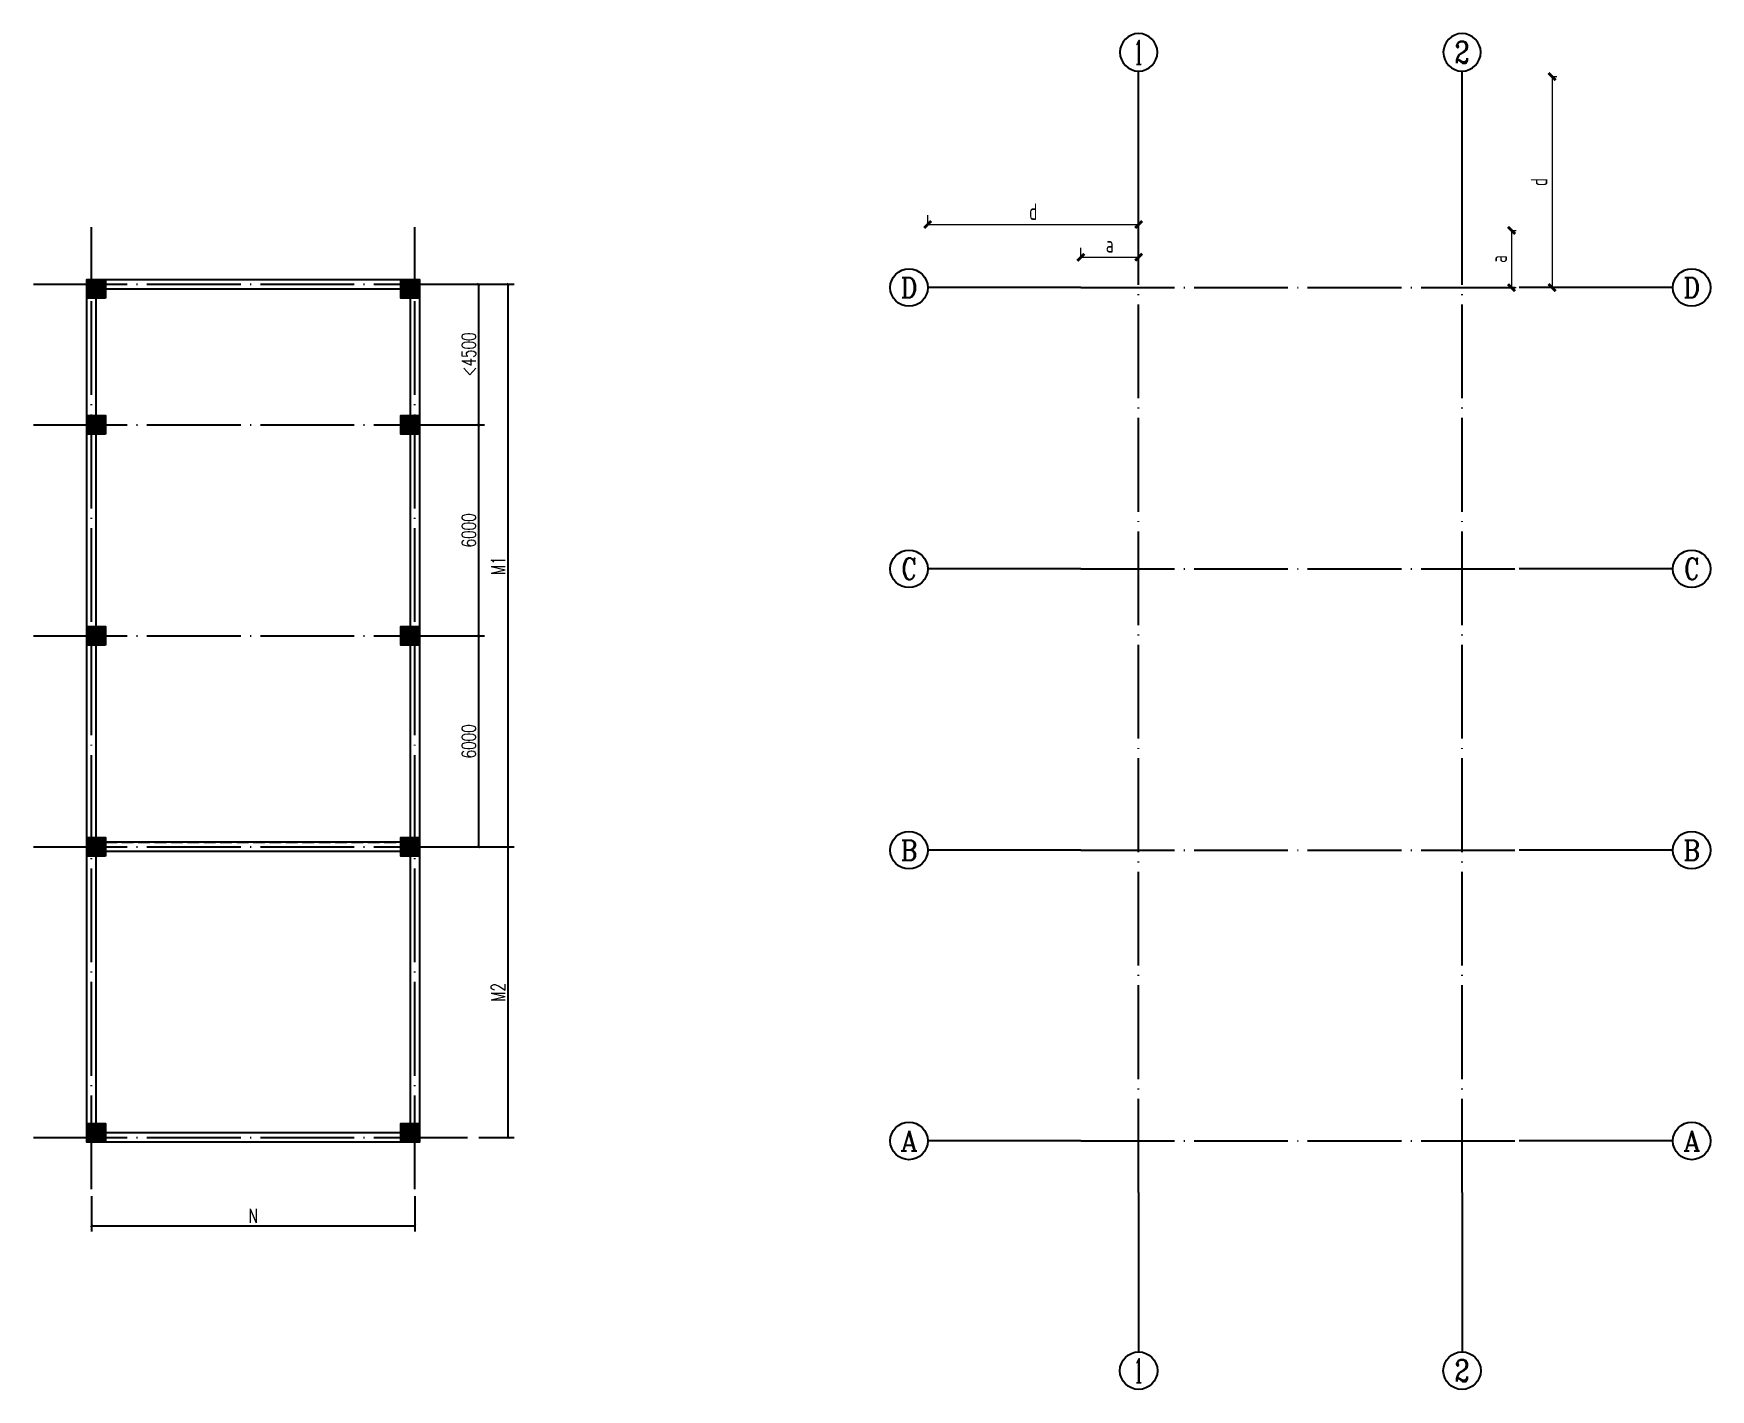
# Model space of a CAD drawing. Header units: millimetres. Extents: x 1742399 to 4898386, y 2481636 to 5226310.
# Drawn here: x 2614477 to 2650256, y 2651910 to 2680827 of the extents above; entities that cross this region are included whole.
import ezdxf
from ezdxf.enums import TextEntityAlignment as Align

# ---------------------------------------------------------------- set-up
doc = ezdxf.new("R2010")
doc.units = ezdxf.units.MM
doc.header["$LTSCALE"] = 1000
doc.linetypes.add('DASH', pattern=[0.35, 0.25, -0.1])
doc.linetypes.add('DOTE', pattern=[2.42, 2, -0.2, 0.02, -0.2])
for name, color, linetype in [('AXIS', 3, 'Continuous'), ('AXIS_TEXT', 7, 'Continuous'), ('COLUMN', 4, 'Continuous'), ('DOTE', 1, 'DOTE'), ('PUB_DIM', 3, 'Continuous'), ('YHG_填充', 8, 'Continuous'), ('YHJ_剖面_梁板', 4, 'Continuous'), ('轮廓线', 2, 'Continuous')]:
    doc.layers.add(name, color=color, linetype=linetype)
doc.styles.add('_TCH_AXIS', font='COMPLEX', dxfattribs={"bigfont": 'GBCBIG'})
doc.styles.add('_TCH_DIM_T3', font='SIMPLEX', dxfattribs={"width": 0.705882, "bigfont": 'GBCBIG'})
doc.styles.add('COMPLEX', font='COMPLEX')
doc.styles.add('TSSD_REIN_T3', font='tssdeng.shx', dxfattribs={"width": 0.7, "bigfont": 'hztxt.shx'})
doc.dimstyles.new('_TCH_ARCH&&100', dxfattribs={"dimtxt": 350, "dimasz": 150, "dimexe": 100, "dimexo": 200, "dimgap": 100, "dimtad": 1, "dimdec": 0, "dimzin": 0, "dimdsep": 46, "dimtxsty": 'TSSD_REIN_T3', "dimblk": 'ARCHTICK', "dimcen": 0.09, "dimclrt": 7, "dimazin": 2, "dimtfac": 1, "dimtdec": 0, "dimtix": 1, "dimtmove": 2, "dimatfit": 3, "dimfxl": 1, "dimfxlon": 1, "dimtolj": 1, "dimtzin": 0, "dimlwd": 18, "dimlwe": 18, "dimarcsym": 0})
doc.dimstyles.new('_TCH_ARCH&&50', dxfattribs={"dimtxt": 148.75, "dimasz": 50, "dimexe": 125, "dimexo": 150, "dimgap": 63.125, "dimtad": 1, "dimdec": 0, "dimzin": 0, "dimdsep": 46, "dimtxsty": '_TCH_DIM_T3', "dimblk": 'ARCHTICK', "dimcen": 0.09, "dimclrt": 7, "dimazin": 2, "dimtfac": 1, "dimtdec": 0, "dimtix": 1, "dimtmove": 2, "dimatfit": 3, "dimfxl": 75, "dimtolj": 1, "dimtzin": 0, "dimarcsym": 0})

msp = doc.modelspace()

# ---------------------------------------------------------------- blocks, each defined once
blk = doc.blocks.new('_ArchTick')
at = {"color": 0, "linetype": 'ByBlock', "const_width": 0.4}
blk.add_lwpolyline([(-0.5, -0.5), (0.5, 0.5)], dxfattribs=at)
blk = doc.blocks.new('*D915')
at = {"layer": 'Defpoints', "color": 0, "transparency": 16777216}
for p in [(2623827, 2675481), (2624606, 2675481), (2623827, 2663481)]:
    blk.add_point(p, dxfattribs=at)
at = {"layer": 'PUB_DIM', "color": 0, "lineweight": -2, "transparency": 16777216}
for p, q in [((2623977, 2675481), (2624731, 2675481)), ((2624606, 2663481), (2624606, 2675481)), ((2623977, 2663481), (2624731, 2663481))]:
    blk.add_line(p, q, dxfattribs=at)
at = {"layer": 'PUB_DIM', "color": 0, "lineweight": -2, "transparency": 16777216, "xscale": 50, "yscale": 50, "zscale": 50}
for p, rotation in [((2624606, 2675481), 90), ((2624606, 2663481), 270)]:
    blk.add_blockref('_ArchTick', p, dxfattribs=dict(at, rotation=rotation))
at = {"layer": 'PUB_DIM', "color": 7, "transparency": 16777216, "insert": (2624393, 2669481), "char_height": 300, "attachment_point": 5, "rotation": 90, "style": '_TCH_DIM_T3'}
blk.add_mtext('\\A1;M1', dxfattribs=at)
blk = doc.blocks.new('*D916')
at = {"layer": 'Defpoints', "color": 0, "transparency": 16777216}
for p in [(2623827, 2663481), (2624606, 2663481), (2623827, 2657281)]:
    blk.add_point(p, dxfattribs=at)
at = {"layer": 'PUB_DIM', "color": 0, "lineweight": -2, "transparency": 16777216}
for p, q in [((2623977, 2663481), (2624731, 2663481)), ((2624606, 2657281), (2624606, 2663481)), ((2623977, 2657281), (2624731, 2657281))]:
    blk.add_line(p, q, dxfattribs=at)
at = {"layer": 'PUB_DIM', "color": 0, "lineweight": -2, "transparency": 16777216, "xscale": 50, "yscale": 50, "zscale": 50}
for p, rotation in [((2624606, 2663481), 90), ((2624606, 2657281), 270)]:
    blk.add_blockref('_ArchTick', p, dxfattribs=dict(at, rotation=rotation))
at = {"layer": 'PUB_DIM', "color": 7, "transparency": 16777216, "insert": (2624393, 2660381), "char_height": 300, "attachment_point": 5, "rotation": 90, "style": '_TCH_DIM_T3'}
blk.add_mtext('\\A1;M2', dxfattribs=at)
blk = doc.blocks.new('*D917')
at = {"layer": 'Defpoints', "color": 0, "transparency": 16777216}
for p in [(2615712, 2656181), (2622612, 2656181), (2622612, 2655402)]:
    blk.add_point(p, dxfattribs=at)
at = {"layer": 'PUB_DIM', "color": 0, "lineweight": -2, "transparency": 16777216}
for p, q in [((2615712, 2656031), (2615712, 2655277)), ((2622612, 2656031), (2622612, 2655277)), ((2615712, 2655402), (2622612, 2655402))]:
    blk.add_line(p, q, dxfattribs=at)
at = {"layer": 'PUB_DIM', "color": 0, "lineweight": -2, "transparency": 16777216, "xscale": 50, "yscale": 50, "zscale": 50, "rotation": 180}
blk.add_blockref('_ArchTick', (2615712, 2655402), dxfattribs=at)
at = {"layer": 'PUB_DIM', "color": 0, "lineweight": -2, "transparency": 16777216, "xscale": 50, "yscale": 50, "zscale": 50}
blk.add_blockref('_ArchTick', (2622612, 2655402), dxfattribs=at)
at = {"layer": 'PUB_DIM', "color": 7, "transparency": 16777216, "insert": (2619162, 2655615), "char_height": 300, "attachment_point": 5, "style": '_TCH_DIM_T3'}
blk.add_mtext('\\A1;N', dxfattribs=at)
blk = doc.blocks.new('*D914')
at = {"layer": 'Defpoints', "color": 0, "transparency": 16777216}
for p in [(2623198, 2667981), (2623977, 2667981), (2623198, 2663481)]:
    blk.add_point(p, dxfattribs=at)
at = {"layer": 'PUB_DIM', "color": 0, "lineweight": -2, "transparency": 16777216}
for p, q in [((2623348, 2667981), (2624102, 2667981)), ((2623977, 2663481), (2623977, 2667981)), ((2623348, 2663481), (2624102, 2663481))]:
    blk.add_line(p, q, dxfattribs=at)
at = {"layer": 'PUB_DIM', "color": 0, "lineweight": -2, "transparency": 16777216, "xscale": 50, "yscale": 50, "zscale": 50}
for p, rotation in [((2623977, 2667981), 90), ((2623977, 2663481), 270)]:
    blk.add_blockref('_ArchTick', p, dxfattribs=dict(at, rotation=rotation))
at = {"layer": 'PUB_DIM', "color": 7, "transparency": 16777216, "insert": (2623764, 2665731), "char_height": 300, "attachment_point": 5, "rotation": 90, "style": '_TCH_DIM_T3'}
blk.add_mtext('\\A1;6000', dxfattribs=at)
blk = doc.blocks.new('*D918')
at = {"layer": 'Defpoints', "color": 0, "transparency": 16777216}
for p in [(2623198, 2672481), (2623977, 2672481), (2623198, 2667981)]:
    blk.add_point(p, dxfattribs=at)
at = {"layer": 'PUB_DIM', "color": 0, "lineweight": -2, "transparency": 16777216}
for p, q in [((2623348, 2672481), (2624102, 2672481)), ((2623977, 2667981), (2623977, 2672481)), ((2623348, 2667981), (2624102, 2667981))]:
    blk.add_line(p, q, dxfattribs=at)
at = {"layer": 'PUB_DIM', "color": 0, "lineweight": -2, "transparency": 16777216, "xscale": 50, "yscale": 50, "zscale": 50}
for p, rotation in [((2623977, 2672481), 90), ((2623977, 2667981), 270)]:
    blk.add_blockref('_ArchTick', p, dxfattribs=dict(at, rotation=rotation))
at = {"layer": 'PUB_DIM', "color": 7, "transparency": 16777216, "insert": (2623764, 2670231), "char_height": 300, "attachment_point": 5, "rotation": 90, "style": '_TCH_DIM_T3'}
blk.add_mtext('\\A1;6000', dxfattribs=at)
blk = doc.blocks.new('*D919')
at = {"layer": 'Defpoints', "color": 0, "transparency": 16777216}
for p in [(2623198, 2675481), (2623977, 2675481), (2623198, 2672481)]:
    blk.add_point(p, dxfattribs=at)
at = {"layer": 'PUB_DIM', "color": 0, "lineweight": -2, "transparency": 16777216}
for p, q in [((2623348, 2675481), (2624102, 2675481)), ((2623977, 2672481), (2623977, 2675481)), ((2623348, 2672481), (2624102, 2672481))]:
    blk.add_line(p, q, dxfattribs=at)
at = {"layer": 'PUB_DIM', "color": 0, "lineweight": -2, "transparency": 16777216, "xscale": 50, "yscale": 50, "zscale": 50}
for p, rotation in [((2623977, 2675481), 90), ((2623977, 2672481), 270)]:
    blk.add_blockref('_ArchTick', p, dxfattribs=dict(at, rotation=rotation))
at = {"layer": 'PUB_DIM', "color": 7, "transparency": 16777216, "insert": (2623764, 2673981), "char_height": 300, "attachment_point": 5, "rotation": 90, "style": '_TCH_DIM_T3'}
blk.add_mtext('\\A1;<4500', dxfattribs=at)
blk = doc.blocks.new('werwqr')
at = {"layer": 'YHJ_剖面_梁板'}
h = blk.add_hatch(color=8, dxfattribs=at)
h.dxf.hatch_style = 1
h.paths.add_polyline_path([(2199479, 2638216), (2199479, 2638616), (2199079, 2638616), (2199079, 2638216)])
at = {"layer": 'COLUMN'}
blk.add_lwpolyline([(2199479, 2638216), (2199079, 2638216), (2199079, 2638616), (2199479, 2638616)], close=True, dxfattribs=at)
blk = doc.blocks.new('*D924')
at = {"layer": 'AXIS', "color": 0, "lineweight": 18, "transparency": 16777216}
for p, q in [((2633546, 2676753), (2638066, 2676753)), ((2633556, 2676743), (2633556, 2676953)), ((2638056, 2676743), (2638056, 2676953))]:
    blk.add_line(p, q, dxfattribs=at)
at = {"layer": 'Defpoints', "color": 0, "transparency": 16777216}
for p in [(2638056, 2676753), (2633556, 2675698), (2638056, 2675698)]:
    blk.add_point(p, dxfattribs=at)
at = {"layer": 'AXIS', "color": 0, "lineweight": 18, "transparency": 16777216, "xscale": 150, "yscale": 150, "zscale": 150, "rotation": 180}
blk.add_blockref('_ArchTick', (2633556, 2676753), dxfattribs=at)
at = {"layer": 'AXIS', "color": 0, "lineweight": 18, "transparency": 16777216, "xscale": 150, "yscale": 150, "zscale": 150}
blk.add_blockref('_ArchTick', (2638056, 2676753), dxfattribs=at)
at = {"layer": 'AXIS', "color": 7, "transparency": 16777216, "insert": (2635806, 2677028), "char_height": 350, "attachment_point": 5, "style": 'TSSD_REIN_T3'}
blk.add_mtext('\\A1;d', dxfattribs=at)
blk = doc.blocks.new('*D925')
at = {"layer": 'AXIS', "color": 0, "lineweight": 18, "transparency": 16777216}
for p, q in [((2646011, 2676627), (2646112, 2676627)), ((2646012, 2676627), (2646012, 2675410)), ((2646011, 2675410), (2646112, 2675410))]:
    blk.add_line(p, q, dxfattribs=at)
at = {"layer": 'Defpoints', "color": 0, "transparency": 16777216}
for p in [(2644956, 2676627), (2644956, 2675410), (2646012, 2675410)]:
    blk.add_point(p, dxfattribs=at)
at = {"layer": 'AXIS', "color": 0, "lineweight": 18, "transparency": 16777216, "xscale": 150, "yscale": 150, "zscale": 150}
for p, rotation in [((2646012, 2676627), 90), ((2646012, 2675410), 270)]:
    blk.add_blockref('_ArchTick', p, dxfattribs=dict(at, rotation=rotation))
at = {"layer": 'AXIS', "color": 7, "transparency": 16777216, "insert": (2645737, 2676018), "char_height": 350, "attachment_point": 5, "rotation": 90, "style": 'TSSD_REIN_T3'}
blk.add_mtext('\\A1;a', dxfattribs=at)
blk = doc.blocks.new('*D926')
at = {"layer": 'AXIS', "color": 0, "lineweight": 18, "transparency": 16777216}
for p, q in [((2636812, 2676056), (2638066, 2676056)), ((2636822, 2676046), (2636822, 2676256)), ((2638056, 2676046), (2638056, 2676256))]:
    blk.add_line(p, q, dxfattribs=at)
at = {"layer": 'Defpoints', "color": 0, "transparency": 16777216}
for p in [(2638056, 2676056), (2636822, 2675410), (2638056, 2675410)]:
    blk.add_point(p, dxfattribs=at)
at = {"layer": 'AXIS', "color": 0, "lineweight": 18, "transparency": 16777216, "xscale": 150, "yscale": 150, "zscale": 150, "rotation": 180}
blk.add_blockref('_ArchTick', (2636822, 2676056), dxfattribs=at)
at = {"layer": 'AXIS', "color": 0, "lineweight": 18, "transparency": 16777216, "xscale": 150, "yscale": 150, "zscale": 150}
blk.add_blockref('_ArchTick', (2638056, 2676056), dxfattribs=at)
at = {"layer": 'AXIS', "color": 7, "transparency": 16777216, "insert": (2637439, 2676331), "char_height": 350, "attachment_point": 5, "style": 'TSSD_REIN_T3'}
blk.add_mtext('\\A1;a', dxfattribs=at)
blk = doc.blocks.new('*D927')
at = {"layer": 'AXIS', "color": 0, "lineweight": 18, "transparency": 16777216}
for p, q in [((2646877, 2679910), (2646978, 2679910)), ((2646878, 2679910), (2646878, 2675410)), ((2646877, 2675410), (2646978, 2675410))]:
    blk.add_line(p, q, dxfattribs=at)
at = {"layer": 'Defpoints', "color": 0, "transparency": 16777216}
for p in [(2645823, 2679910), (2645823, 2675410), (2646878, 2675410)]:
    blk.add_point(p, dxfattribs=at)
at = {"layer": 'AXIS', "color": 0, "lineweight": 18, "transparency": 16777216, "xscale": 150, "yscale": 150, "zscale": 150}
for p, rotation in [((2646878, 2679910), 90), ((2646878, 2675410), 270)]:
    blk.add_blockref('_ArchTick', p, dxfattribs=dict(at, rotation=rotation))
at = {"layer": 'AXIS', "color": 7, "transparency": 16777216, "insert": (2646603, 2677660), "char_height": 350, "attachment_point": 5, "rotation": 90, "style": 'TSSD_REIN_T3'}
blk.add_mtext('\\A1;d', dxfattribs=at)
blk = doc.blocks.new('_AXISO')
blk.add_circle((0, 0), 0.5)
at = {"layer": 'AXIS_TEXT', "style": 'COMPLEX', "width": 1.041667}
blk.add_attdef('A', text='', height=0.56, dxfattribs=at).set_placement((-0.25, -0.28), (0.25, -0.28), align=Align.FIT)
blk = doc.blocks.new('dfgg')
at = {"layer": 'AXIS'}
for points in [[(2638056, 2676627), (2638056, 2680027)], [(2644956, 2676627), (2644956, 2680027)], [(2636822, 2675410), (2633556, 2675410)], [(2649438, 2675410), (2646172, 2675410)], [(2636822, 2669410), (2633556, 2669410)], [(2649438, 2669410), (2646172, 2669410)], [(2636822, 2663410), (2633556, 2663410)], [(2649438, 2663410), (2646172, 2663410)], [(2636822, 2657210), (2633556, 2657210)], [(2649438, 2657210), (2646172, 2657210)], [(2638056, 2656110), (2638056, 2652710)], [(2644956, 2656110), (2644956, 2652710)]]:
    blk.add_lwpolyline(points, dxfattribs=at)
at = {"layer": 'DOTE'}
for p, q in [((2638056, 2656110), (2638056, 2676627)), ((2644956, 2656110), (2644956, 2676627))]:
    blk.add_line(p, q, dxfattribs=at)
for points in [[(2636822, 2675410), (2646172, 2675410)], [(2636822, 2669410), (2646172, 2669410)], [(2636822, 2663410), (2646172, 2663410)], [(2636822, 2657210), (2646172, 2657210)]]:
    blk.add_lwpolyline(points, dxfattribs=at)
at = {"layer": 'AXIS'}
ref = blk.add_blockref('_AXISO', (2638056, 2680427), dxfattribs=dict(at, xscale=-800, yscale=800, zscale=800, rotation=180))
ref.add_attrib('A', '1', dxfattribs={"layer": 'AXIS_TEXT', "height": 515, "style": '_TCH_AXIS'}).set_placement((2637946, 2680170), (2638167, 2680170), align=Align.FIT)
ref = blk.add_blockref('_AXISO', (2644956, 2680427), dxfattribs=dict(at, xscale=-800, yscale=800, zscale=800, rotation=180))
ref.add_attrib('A', '2', dxfattribs={"layer": 'AXIS_TEXT', "height": 466, "style": '_TCH_AXIS'}).set_placement((2644801, 2680194), (2645112, 2680194), align=Align.FIT)
ref = blk.add_blockref('_AXISO', (2633156, 2675410), dxfattribs=dict(at, xscale=800, yscale=800, zscale=800))
ref.add_attrib('A', 'D', dxfattribs={"layer": 'AXIS_TEXT', "height": 435, "style": '_TCH_AXIS'}).set_placement((2632980, 2675192), (2633333, 2675192), align=Align.FIT)
ref = blk.add_blockref('_AXISO', (2649856, 2675410), dxfattribs=dict(at, xscale=800, yscale=800, zscale=800))
ref.add_attrib('A', 'D', dxfattribs={"layer": 'AXIS_TEXT', "height": 435, "style": '_TCH_AXIS'}).set_placement((2649680, 2675192), (2650033, 2675192), align=Align.FIT)
ref = blk.add_blockref('_AXISO', (2633156, 2669410), dxfattribs=dict(at, xscale=800, yscale=800, zscale=800))
ref.add_attrib('A', 'C', dxfattribs={"layer": 'AXIS_TEXT', "height": 456, "style": '_TCH_AXIS'}).set_placement((2632994, 2669182), (2633319, 2669182), align=Align.FIT)
ref = blk.add_blockref('_AXISO', (2649856, 2669410), dxfattribs=dict(at, xscale=800, yscale=800, zscale=800))
ref.add_attrib('A', 'C', dxfattribs={"layer": 'AXIS_TEXT', "height": 456, "style": '_TCH_AXIS'}).set_placement((2649694, 2669182), (2650019, 2669182), align=Align.FIT)
ref = blk.add_blockref('_AXISO', (2633156, 2663410), dxfattribs=dict(at, xscale=800, yscale=800, zscale=800))
ref.add_attrib('A', 'B', dxfattribs={"layer": 'AXIS_TEXT', "height": 435, "style": '_TCH_AXIS'}).set_placement((2632980, 2663192), (2633333, 2663192), align=Align.FIT)
ref = blk.add_blockref('_AXISO', (2649856, 2663410), dxfattribs=dict(at, xscale=800, yscale=800, zscale=800))
ref.add_attrib('A', 'B', dxfattribs={"layer": 'AXIS_TEXT', "height": 435, "style": '_TCH_AXIS'}).set_placement((2649680, 2663192), (2650033, 2663192), align=Align.FIT)
ref = blk.add_blockref('_AXISO', (2633156, 2657210), dxfattribs=dict(at, xscale=800, yscale=800, zscale=800))
ref.add_attrib('A', 'A', dxfattribs={"layer": 'AXIS_TEXT', "height": 425, "style": '_TCH_AXIS'}).set_placement((2632974, 2656997), (2633339, 2656997), align=Align.FIT)
ref = blk.add_blockref('_AXISO', (2649856, 2657210), dxfattribs=dict(at, xscale=800, yscale=800, zscale=800))
ref.add_attrib('A', 'A', dxfattribs={"layer": 'AXIS_TEXT', "height": 425, "style": '_TCH_AXIS'}).set_placement((2649674, 2656997), (2650039, 2656997), align=Align.FIT)
ref = blk.add_blockref('_AXISO', (2638056, 2652310), dxfattribs=dict(at, xscale=800, yscale=800, zscale=800))
ref.add_attrib('A', '1', dxfattribs={"layer": 'AXIS_TEXT', "height": 515, "style": '_TCH_AXIS'}).set_placement((2637946, 2652052), (2638167, 2652052), align=Align.FIT)
ref = blk.add_blockref('_AXISO', (2644956, 2652310), dxfattribs=dict(at, xscale=800, yscale=800, zscale=800))
ref.add_attrib('A', '2', dxfattribs={"layer": 'AXIS_TEXT', "height": 466, "style": '_TCH_AXIS'}).set_placement((2644801, 2652077), (2645112, 2652077), align=Align.FIT)

# ---------------------------------------------------------------- dimensions: what is measured, and where the dimension line sits
at = {"layer": 'AXIS'}
for p1, p2, text, picture, middle in [((2645822.7, 2679909.6), (2645822.7, 2675409.6), 'd', '*D927', (2646603.2, 2677659.6)), ((2644956.5, 2676627.3), (2644956.5, 2675409.6), 'a', '*D925', (2645737, 2676018.4))]:
    dim = msp.add_aligned_dim(p1=p1, p2=p2, distance=1055.5, text=text, dimstyle='_TCH_ARCH&&100', dxfattribs=at)
    dim.commit()
    dim.dimension.update_dxf_attribs({"geometry": picture, "text_midpoint": middle})
dim = msp.add_aligned_dim(p1=(2633556.5, 2675697.7), p2=(2638056.5, 2675697.7), distance=1055.5, text='d', dimstyle='_TCH_ARCH&&100', override={"dimexe": 200, "dimexo": 300, "dimdle": 10, "dimfxl": 10}, dxfattribs=at)
dim.commit()
dim.dimension.update_dxf_attribs({"geometry": '*D924', "text_midpoint": (2635806.5, 2677028.2)})
dim = msp.add_linear_dim(base=(2638056.5, 2676055.8), p1=(2636822.3, 2675409.6), p2=(2638056.5, 2675409.6), text='a', dimstyle='_TCH_ARCH&&100', override={"dimexe": 200, "dimexo": 300, "dimdle": 10, "dimfxl": 10}, dxfattribs=at)
dim.commit()
dim.dimension.update_dxf_attribs({"geometry": '*D926', "text_midpoint": (2637439.4, 2676330.8)})
at = {"layer": 'PUB_DIM'}
for p1, p2, text, picture, middle in [((2623198.4, 2672480.5), (2623198.4, 2675480.5), '<4500', '*D919', (2623764.1, 2673980.5)), ((2623827.2, 2663480.5), (2623827.2, 2675480.5), 'M1', '*D915', (2624392.9, 2669480.5)), ((2623198.4, 2667980.5), (2623198.4, 2672480.5), '6000', '*D918', (2623764.1, 2670230.5)), ((2623198.4, 2663480.5), (2623198.4, 2667980.5), '6000', '*D914', (2623764.1, 2665730.5)), ((2623827.2, 2657280.5), (2623827.2, 2663480.5), 'M2', '*D916', (2624392.9, 2660380.5)), ((2615711.6, 2656180.5), (2622611.6, 2656180.5), 'N', '*D917', (2619161.6, 2655614.8))]:
    dim = msp.add_aligned_dim(p1=p1, p2=p2, distance=-778.8, text=text, dimstyle='_TCH_ARCH&&50', override={"dimtxt": 300}, dxfattribs=at)
    dim.commit()
    dim.dimension.update_dxf_attribs({"geometry": picture, "text_midpoint": middle})

# ---------------------------------------------------------------- linework, layer by layer
at = {"layer": 'DOTE'}
for p, q in [((2615711.6, 2656180.5), (2615711.6, 2676698.2)), ((2622611.6, 2656180.5), (2622611.6, 2676698.2))]:
    msp.add_line(p, q, dxfattribs=at)
for points in [[(2614477.4, 2675480.5), (2623827.2, 2675480.5)], [(2614477.4, 2672480.5), (2623827.2, 2672480.5)], [(2614477.4, 2667980.5), (2623827.2, 2667980.5)], [(2614477.4, 2663480.5), (2623827.2, 2663480.5)], [(2614477.4, 2657280.5), (2623827.2, 2657280.5)]]:
    msp.add_lwpolyline(points, dxfattribs=at)
at = {"layer": 'YHG_填充', "linetype": 'DASH'}
msp.add_lwpolyline([(2616011.6, 2663580.5), (2622311.6, 2663580.5)], dxfattribs=at)
at = {"layer": '轮廓线'}
msp.add_lwpolyline([(2615611.6, 2675580.5), (2622711.6, 2675580.5), (2622711.6, 2657180.5), (2615611.6, 2657180.5)], close=True, dxfattribs=at)
for points in [[(2615811.6, 2663580.5), (2615811.6, 2675380.5), (2622511.6, 2675380.5), (2622511.6, 2663580.5)], [(2622511.6, 2663580.5), (2615811.6, 2663580.5)], [(2622511.6, 2663380.5), (2622511.6, 2657380.5), (2615811.6, 2657380.5), (2615811.6, 2663380.5)], [(2622511.6, 2663380.5), (2615811.6, 2663380.5)]]:
    msp.add_lwpolyline(points, dxfattribs=at)

# ---------------------------------------------------------------- block references
at = {"layer": 'AXIS'}
msp.add_blockref('dfgg', (0, 0), dxfattribs=at)
at = {"layer": 'YHJ_剖面_梁板'}
for p in [(416532.7, 36964.5), (423232.7, 36964.5), (416532.7, 34064.5), (423232.7, 34064.5), (416532.7, 29564.5), (416532.7, 29564.5), (423232.7, 29564.5), (416532.7, 25064.5), (423232.7, 25064.5), (416532.7, 18964.5), (423232.7, 18964.5)]:
    msp.add_blockref('werwqr', p, dxfattribs=at)

msp.set_redraw_order([(e.dxf.handle, doc.entitydb.next_handle()) for e in msp.query("TEXT MTEXT ATTDEF DIMENSION ARC_DIMENSION")])  # texts and dimensions are drawn at this point

doc.saveas('drawing.dxf')
